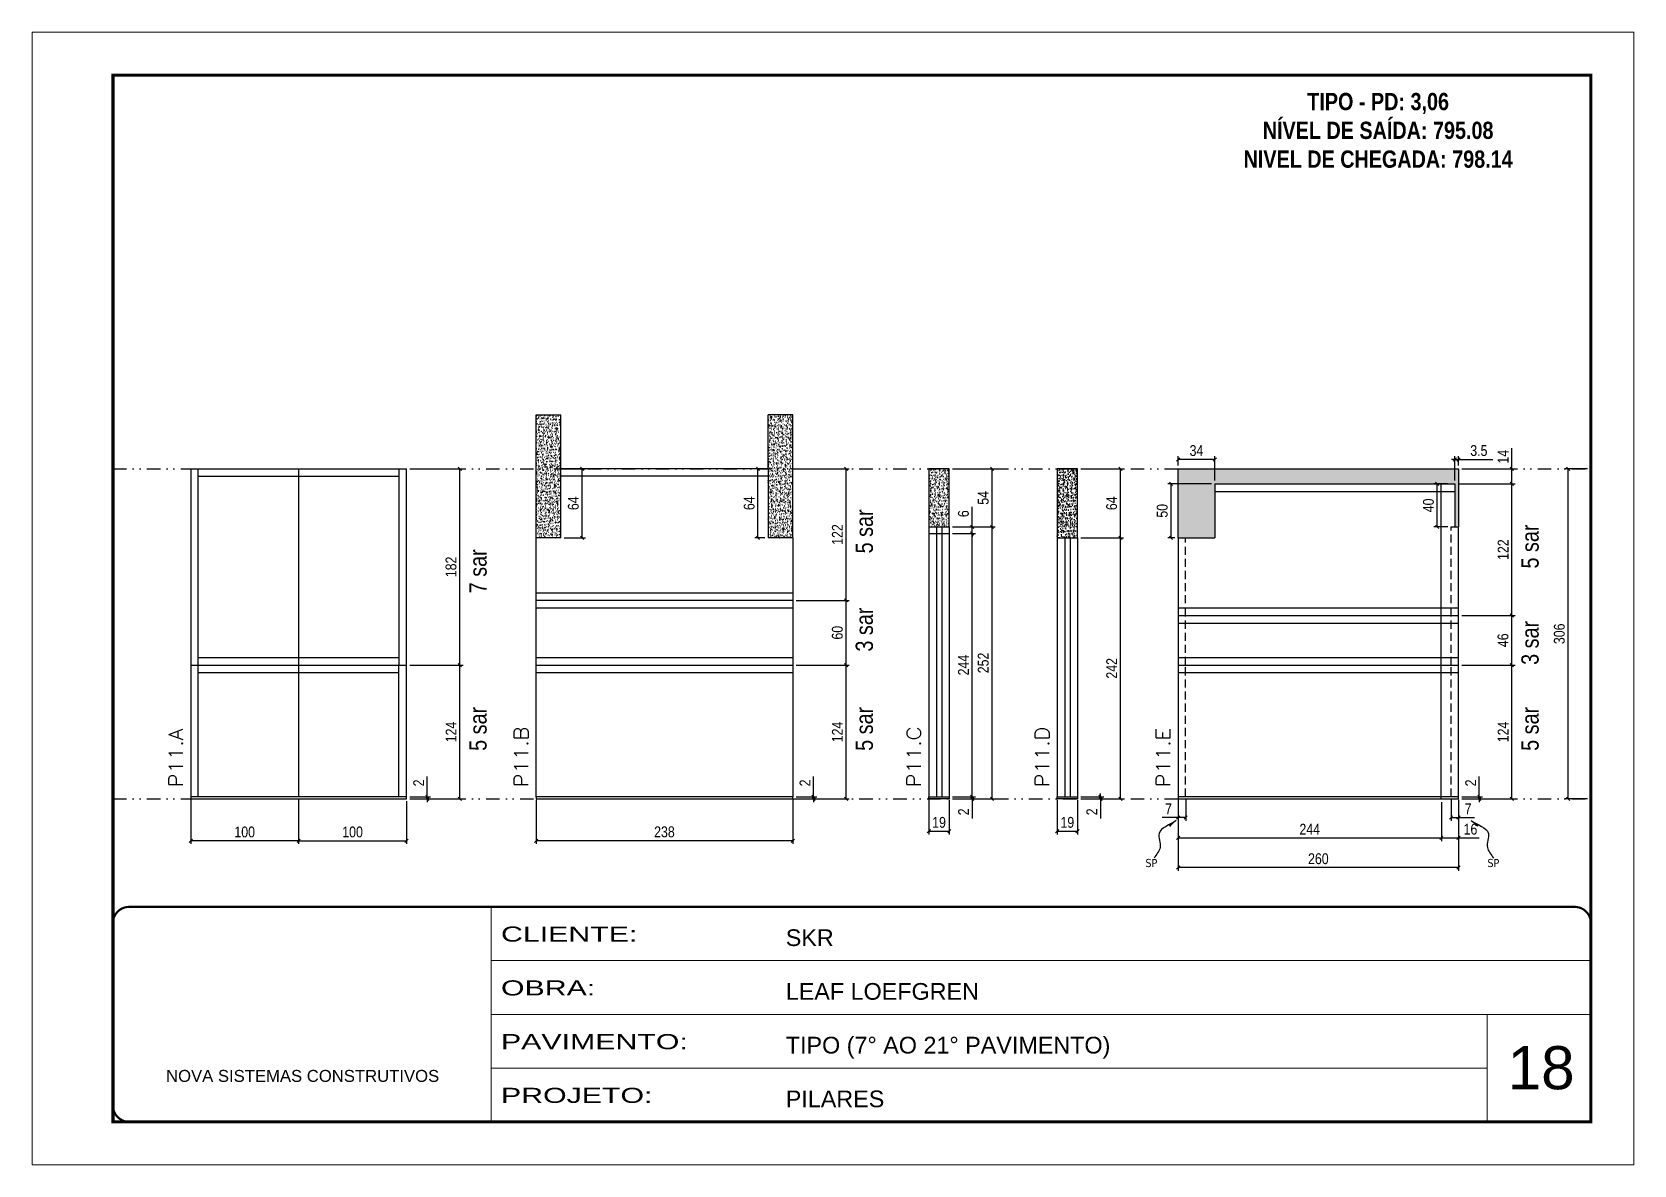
# Model space of a CAD drawing. Extents: x 14400 to 27878, y -21631 to 6985.
# Drawn here: x 16012 to 17497, y 1340 to 2390 of the extents above; entities that cross this region are included whole.
import ezdxf

# ---------------------------------------------------------------- set-up
doc = ezdxf.new("R2010")
doc.units = 0
for name, pattern in [('CONTINUO', [0]), ('DASHED', [0.75, 0.5, -0.25]), ('DIVIDE2', [0.625, 0.25, -0.125, 0, -0.125, 0, -0.125]), ('HIDDEN', [0.375, 0.25, -0.125])]:
    doc.linetypes.add(name, pattern=pattern)
for name, color, linetype, lineweight in [('CARIMBO', 255, 'Continuous', 9), ('Folhas', 255, 'Continuous', 9), ('SARRAFO DE PRESSAO', 251, 'DASHED', 9), ('Texto Seção', 7, 'Continuous', 15)]:
    doc.layers.add(name, color=color, linetype=linetype, lineweight=lineweight)
for name, color, linetype in [('COTA', 241, 'Continuous'), ('NOMENCLATURA', 7, 'Continuous'), ('Nível', 160, 'Continuous'), ('Painéis', 200, 'Continuous'), ('SARR_2.2x7', 40, 'Continuous'), ('Sarrafo de Pressão', 42, 'HIDDEN'), ('texto', 7, 'Continuous')]:
    doc.layers.add(name, color=color, linetype=linetype)
doc.styles.add('ARIAL', font='arial.ttf')
doc.styles.add('ARIAL_NARROW', font='ARIALN.TTF', dxfattribs={"height": 0.2})
doc.styles.add('COTA TECNICA', font='techl___.ttf', dxfattribs={"height": 10})
doc.styles.add('COTA TECNICA-50', font='techl___.ttf', dxfattribs={"height": 10})
doc.styles.add('REGUA-120', font='ROMANS.shx', dxfattribs={"height": 15})
doc.styles.add('ROMANC', font='techb___.ttf', dxfattribs={"height": 2.5})
doc.styles.get("Standard").update_dxf_attribs({"font": 'arial.ttf'})
doc.styles.add('Tecnologia', font='')
doc.styles.get('Tecnologia').set_extended_font_data('Forgotten Futurist')
doc.dimstyles.new('COTA PAINEL-50', dxfattribs={"dimtxt": 10, "dimasz": 3, "dimexe": 3, "dimexo": 3, "dimgap": 3, "dimtad": 1, "dimdec": 1, "dimzin": 12, "dimdsep": 46, "dimtxsty": 'COTA TECNICA-50', "dimblk1": 'OBLIQUE', "dimblk2": 'OBLIQUE', "dimsah": 1, "dimcen": 0.9, "dimclrd": 4, "dimclre": 4, "dimclrt": 240, "dimadec": 1, "dimazin": 3, "dimtfac": 1, "dimtdec": 1, "dimtmove": 0, "dimatfit": 3, "dimfxl": 1, "dimtolj": 1, "dimtzin": 12, "dimarcsym": 0})
doc.dimstyles.new('PAINEL', dxfattribs={"dimtxt": 10, "dimasz": 3, "dimexe": 3, "dimexo": 3, "dimgap": 3, "dimtad": 1, "dimdec": 1, "dimzin": 12, "dimdsep": 46, "dimtxsty": 'COTA TECNICA', "dimblk1": 'OBLIQUE', "dimblk2": 'OBLIQUE', "dimsah": 1, "dimcen": 0.9, "dimclrd": 4, "dimclre": 4, "dimclrt": 240, "dimadec": 1, "dimazin": 3, "dimtfac": 1, "dimtdec": 1, "dimtmove": 0, "dimatfit": 3, "dimfxl": 1, "dimtolj": 1, "dimtzin": 12, "dimarcsym": 0})
doc.dimstyles.get("Standard").update_dxf_attribs({"dimtxt": 0.18, "dimasz": 0.18, "dimexe": 0.18, "dimexo": 0.0625, "dimgap": 0.09, "dimtad": 0, "dimtih": 1, "dimtoh": 1, "dimdec": 4, "dimzin": 0, "dimdsep": 46, "dimtxsty": 'Standard', "dimcen": 0.09, "dimadec": 0, "dimazin": 0, "dimtfac": 1, "dimtdec": 4, "dimtofl": 0, "dimtmove": 0, "dimatfit": 3, "dimfxl": 1, "dimtolj": 1, "dimtzin": 0, "dimarcsym": 0})
pattern_1 = [(50, (-1555.879, -1148.575), (5.4655401, -0.4781726), [0.5715, -6.2865]), (355, (-1555.879, -1148.575), (-1.0573026, 5.7317054), [0.4572, -5.0292175]), (100.451445, (-1555.4234, -1148.615), (4.4082374, 5.2535326), [0.4857003, -5.3427073]), (46.1842, (-1555.879, -1147.051), (8.1323712, -1.2612698), [0.85725, -9.42975]), (96.63556, (-1555.201, -1147.156), (7.122124, 7.4227837), [0.7285507, -8.0140682]), (351.18415, (-1555.879, -1147.051), (7.122124, 7.4227837), [0.685799, -7.543792]), (21, (-1555.117, -1147.432), (4.5484317, -3.067956), [0.5715, -6.2865]), (326, (-1555.117, -1147.432), (1.8540609, 5.525639), [0.4572, -5.0292]), (71.451445, (-1554.738, -1147.688), (6.4024926, 2.457683), [0.4857003, -5.3426981]), (37.5, (-1555.8788, -1148.5751), (0.0926581, 2.53665117), [0, -4.96824, 0, -5.1054, 0, -5.04825]), (7.5, (-1555.8788, -1148.575), (2.00458988, 3.00541724), [0, -2.91084, 0, -4.85394, 0, -1.92405]), (327.5, (-1557.578, -1148.5751), (4.06771786, -0.17186232), [0, -1.905, 0, -5.9436, 0, -7.8867]), (317.5, (-1558.34, -1148.575), (4.44387544, 0.7627947), [0, -2.4765, 0, -3.94716, 0, -5.6007])]

msp = doc.modelspace()

# ---------------------------------------------------------------- texts
at = {"layer": 'CARIMBO', "style": 'ARIAL'}
msp.add_text('18', height=40, dxfattribs=at).set_placement((17379.828, 1410.571))
at = {"layer": 'NOMENCLATURA', "style": 'ARIAL_NARROW'}
for s, p in [('5 sar', (16791.462, 1907.229)), ('5 sar', (17408.62, 1893.229)), ('7 sar', (16433.366, 1870.272)), ('3 sar', (16791.462, 1816.229)), ('3 sar', (17408.62, 1803.919)), ('5 sar', (16433.366, 1724.229)), ('5 sar', (16791.462, 1724.229)), ('5 sar', (17408.62, 1724.229))]:
    msp.add_text(s, height=16, rotation=90, dxfattribs=at).set_placement(p)
at = {"layer": 'NOMENCLATURA', "color": 2, "insert": (17259.806, 2334.012), "char_height": 16, "attachment_point": 2, "style": 'ROMANC'}
msp.add_mtext_dynamic_manual_height_columns('TIPO - PD: 3,06\\PNÍVEL DE SAÍDA: 795.08\\PNIVEL DE CHEGADA: 798.14', width=432.35115, gutter_width=1, heights=[0], dxfattribs=at)
at = {"layer": 'texto', "color": 0, "char_height": 7.5, "attachment_point": 5}
for insert in [(17049.6, 1620.219), (17366.624, 1620.219)]:
    msp.add_mtext('{\\fTahoma|b0|i0|c0|p34;\\C4;SP}', dxfattribs=dict(at, insert=insert))
at = {"layer": 'Texto Seção', "style": 'REGUA-120', "width": 1.1}
for s, p in [('P11.A', (16151.874, 1690.473)), ('P11.B', (16471.97, 1690.473)), ('P11.C', (16836.027, 1690.473)), ('P11.D', (16954.997, 1690.473)), ('P11.E', (17067.127, 1690.473))]:
    msp.add_text(s, height=13, rotation=90, dxfattribs=at).set_placement(p)

# ---------------------------------------------------------------- blocks, each defined once
blk = doc.blocks.new('9999999999')
at = {"color": 30, "linetype": 'CONTINUO'}
for p, q in [((98564.6, 34230.2), (98564.6, 34429.4)), ((98564.6, 34379.6), (99584, 34379.6)), ((98564.6, 34329.8), (99488, 34329.8)), ((99584, 34329.8), (99488, 34329.8)), ((99488, 34329.8), (99488, 34230.2)), ((98564.6, 34280), (99488, 34280))]:
    blk.add_line(p, q, dxfattribs=at)
at = {"color": 30, "linetype": 'CONTINUO', "const_width": 2}
blk.add_lwpolyline([(99584, 34230.2), (99584, 34414.4, 0.414214), (99569, 34429.4), (98229, 34429.4, 0.414214), (98214, 34414.4), (98214, 34245.2, 0.414214), (98229, 34230.2), (99584, 34230.2)], format="xyb", dxfattribs=at)
at = {"layer": 'Folhas'}
blk.add_lwpolyline([(98139, 34190.2), (99624, 34190.2), (99624, 35240.2), (98139, 35240.2)], close=True, dxfattribs=at)
at = {"layer": 'Folhas', "color": 30, "const_width": 3}
blk.add_lwpolyline([(98214, 34230.2), (99584, 34230.2), (99584, 35200.2), (98214, 35200.2)], close=True, dxfattribs=at)
at = {"color": 7, "linetype": 'Continuous', "ltscale": 5, "style": 'ARIAL'}
for s, height, p in [('SKR', 15.48, (98837.7, 34393.1)), ('LEAF LOEFGREN', 15.483, (98837.7, 34343.3)), ('TIPO (7° AO 21° PAVIMENTO)', 15.483, (98837.7, 34293.5)), ('NOVA SISTEMAS CONSTRUTIVOS', 11.059, (98263.2, 34267.2)), ('PILARES', 15.48, (98837.7, 34243.7))]:
    blk.add_text(s, height=height, dxfattribs=at).set_placement(p)
at = {"layer": 'Folhas', "color": 7, "style": 'Tecnologia', "width": 1.5}
for s, p in [('CLIENTE:', (98573.7, 34397.2)), ('OBRA:', (98573.7, 34347.3)), ('PAVIMENTO:', (98573.7, 34297.5)), ('PROJETO:', (98573.7, 34247.7))]:
    blk.add_text(s, height=14, dxfattribs=at).set_placement(p)
blk = doc.blocks.new('_Oblique')
at = {"color": 0, "linetype": 'ByBlock', "lineweight": -2}
blk.add_line((-0.5, -0.5), (0.5, 0.5), dxfattribs=at)
blk = doc.blocks.new('*D1113')
at = {"layer": 'COTA', "color": 4, "lineweight": -2, "transparency": 16777216}
for p, q in [((16159.1, 1678.7), (16159.1, 1637.9)), ((16259.1, 1678.7), (16259.1, 1637.9)), ((16259.1, 1640.9), (16159.1, 1640.9))]:
    blk.add_line(p, q, dxfattribs=at)
at = {"layer": 'Defpoints', "color": 0, "transparency": 16777216}
for p in [(16159.1, 1681.7), (16259.1, 1681.7), (16159.1, 1640.9)]:
    blk.add_point(p, dxfattribs=at)
at = {"layer": 'COTA', "color": 4, "lineweight": -2, "transparency": 16777216, "xscale": 3, "yscale": 3, "zscale": 3, "rotation": 180}
blk.add_blockref('_Oblique', (16159.1, 1640.9), dxfattribs=at)
at = {"layer": 'COTA', "color": 4, "lineweight": -2, "transparency": 16777216, "xscale": 3, "yscale": 3, "zscale": 3}
blk.add_blockref('_Oblique', (16259.1, 1640.9), dxfattribs=at)
at = {"layer": 'COTA', "color": 240, "transparency": 16777216, "insert": (16209.1, 1649), "char_height": 10, "attachment_point": 5, "style": 'COTA TECNICA'}
blk.add_mtext('\\A1;100', dxfattribs=at)
blk = doc.blocks.new('*D1114')
at = {"layer": 'COTA', "color": 4, "lineweight": -2, "transparency": 16777216}
for p, q in [((16378.4, 1681.7), (16378.4, 1700.5)), ((16362.1, 1681.7), (16381.4, 1681.7)), ((16362.1, 1679.7), (16381.4, 1679.7)), ((16378.4, 1679.7), (16378.4, 1681.7)), ((16378.4, 1679.7), (16378.4, 1676.7))]:
    blk.add_line(p, q, dxfattribs=at)
at = {"layer": 'Defpoints', "color": 0, "transparency": 16777216}
for p in [(16359.1, 1681.7), (16359.1, 1679.7), (16378.4, 1679.7)]:
    blk.add_point(p, dxfattribs=at)
at = {"layer": 'COTA', "color": 4, "lineweight": -2, "transparency": 16777216, "xscale": 3, "yscale": 3, "zscale": 3}
for p, rotation in [((16378.4, 1681.7), 270), ((16378.4, 1679.7), 90)]:
    blk.add_blockref('_Oblique', p, dxfattribs=dict(at, rotation=rotation))
at = {"layer": 'COTA', "color": 240, "transparency": 16777216, "insert": (16370.4, 1694.5), "char_height": 10, "attachment_point": 5, "rotation": 90, "style": 'COTA TECNICA-50'}
blk.add_mtext('\\A1;2', dxfattribs=at)
blk = doc.blocks.new('*D1115')
at = {"layer": 'COTA', "color": 4, "linetype": 'ByBlock', "lineweight": -2, "transparency": 16777216}
for p, q in [((16362.1, 1803.7), (16411.5, 1803.7)), ((16408.5, 1679.7), (16408.5, 1803.7)), ((16362.1, 1679.7), (16411.5, 1679.7))]:
    blk.add_line(p, q, dxfattribs=at)
at = {"layer": 'Defpoints', "color": 0, "linetype": 'ByBlock', "transparency": 16777216}
for p in [(16359.1, 1803.7), (16408.5, 1803.7), (16359.1, 1679.7)]:
    blk.add_point(p, dxfattribs=at)
at = {"layer": 'COTA', "color": 4, "linetype": 'ByBlock', "lineweight": -2, "transparency": 16777216, "xscale": 3, "yscale": 3, "zscale": 3}
for p, rotation in [((16408.5, 1803.7), 90), ((16408.5, 1679.7), 270)]:
    blk.add_blockref('_Oblique', p, dxfattribs=dict(at, rotation=rotation))
at = {"layer": 'COTA', "color": 240, "linetype": 'ByBlock', "transparency": 16777216, "insert": (16400.4, 1741.7), "char_height": 10, "attachment_point": 5, "rotation": 90, "style": 'COTA TECNICA'}
blk.add_mtext('\\A1;124', dxfattribs=at)
blk = doc.blocks.new('*D1116')
at = {"layer": 'COTA', "color": 4, "lineweight": -2, "transparency": 16777216}
for p, q in [((16479.2, 1678.7), (16479.2, 1637.9)), ((16717.2, 1678.7), (16717.2, 1637.9)), ((16717.2, 1640.9), (16479.2, 1640.9))]:
    blk.add_line(p, q, dxfattribs=at)
at = {"layer": 'Defpoints', "color": 0, "transparency": 16777216}
for p in [(16479.2, 1681.7), (16717.2, 1681.7), (16479.2, 1640.9)]:
    blk.add_point(p, dxfattribs=at)
at = {"layer": 'COTA', "color": 4, "lineweight": -2, "transparency": 16777216, "xscale": 3, "yscale": 3, "zscale": 3, "rotation": 180}
blk.add_blockref('_Oblique', (16479.2, 1640.9), dxfattribs=at)
at = {"layer": 'COTA', "color": 4, "lineweight": -2, "transparency": 16777216, "xscale": 3, "yscale": 3, "zscale": 3}
blk.add_blockref('_Oblique', (16717.2, 1640.9), dxfattribs=at)
at = {"layer": 'COTA', "color": 240, "transparency": 16777216, "insert": (16598.2, 1649.1), "char_height": 10, "attachment_point": 5, "style": 'COTA TECNICA'}
blk.add_mtext('\\A1;238', dxfattribs=at)
blk = doc.blocks.new('*D1117')
at = {"layer": 'COTA', "color": 4, "lineweight": -2, "transparency": 16777216}
for p, q in [((16736.5, 1681.7), (16736.5, 1700.5)), ((16720.2, 1681.7), (16739.5, 1681.7)), ((16720.2, 1679.7), (16739.5, 1679.7)), ((16736.5, 1679.7), (16736.5, 1681.7)), ((16736.5, 1679.7), (16736.5, 1676.7))]:
    blk.add_line(p, q, dxfattribs=at)
at = {"layer": 'Defpoints', "color": 0, "transparency": 16777216}
for p in [(16717.2, 1681.7), (16717.2, 1679.7), (16736.5, 1679.7)]:
    blk.add_point(p, dxfattribs=at)
at = {"layer": 'COTA', "color": 4, "lineweight": -2, "transparency": 16777216, "xscale": 3, "yscale": 3, "zscale": 3}
for p, rotation in [((16736.5, 1681.7), 270), ((16736.5, 1679.7), 90)]:
    blk.add_blockref('_Oblique', p, dxfattribs=dict(at, rotation=rotation))
at = {"layer": 'COTA', "color": 240, "transparency": 16777216, "insert": (16728.5, 1694.5), "char_height": 10, "attachment_point": 5, "rotation": 90, "style": 'COTA TECNICA-50'}
blk.add_mtext('\\A1;2', dxfattribs=at)
blk = doc.blocks.new('*D1118')
at = {"layer": 'COTA', "color": 4, "linetype": 'ByBlock', "lineweight": -2, "transparency": 16777216}
for p, q in [((16720.2, 1803.7), (16769.6, 1803.7)), ((16766.6, 1679.7), (16766.6, 1803.7)), ((16720.2, 1679.7), (16769.6, 1679.7))]:
    blk.add_line(p, q, dxfattribs=at)
at = {"layer": 'Defpoints', "color": 0, "linetype": 'ByBlock', "transparency": 16777216}
for p in [(16717.2, 1803.7), (16766.6, 1803.7), (16717.2, 1679.7)]:
    blk.add_point(p, dxfattribs=at)
at = {"layer": 'COTA', "color": 4, "linetype": 'ByBlock', "lineweight": -2, "transparency": 16777216, "xscale": 3, "yscale": 3, "zscale": 3}
for p, rotation in [((16766.6, 1803.7), 90), ((16766.6, 1679.7), 270)]:
    blk.add_blockref('_Oblique', p, dxfattribs=dict(at, rotation=rotation))
at = {"layer": 'COTA', "color": 240, "linetype": 'ByBlock', "transparency": 16777216, "insert": (16758.5, 1741.7), "char_height": 10, "attachment_point": 5, "rotation": 90, "style": 'COTA TECNICA'}
blk.add_mtext('\\A1;124', dxfattribs=at)
blk = doc.blocks.new('*D1119')
at = {"layer": 'COTA', "color": 4, "lineweight": -2, "transparency": 16777216}
for p, q in [((16259.1, 1678.7), (16259.1, 1637.9)), ((16359.1, 1677.7), (16359.1, 1637.9)), ((16259.1, 1640.9), (16359.1, 1640.9))]:
    blk.add_line(p, q, dxfattribs=at)
at = {"layer": 'Defpoints', "color": 0, "transparency": 16777216}
for p in [(16259.1, 1681.7), (16359.1, 1680.7), (16359.1, 1640.9)]:
    blk.add_point(p, dxfattribs=at)
at = {"layer": 'COTA', "color": 4, "lineweight": -2, "transparency": 16777216, "xscale": 3, "yscale": 3, "zscale": 3, "rotation": 180}
blk.add_blockref('_Oblique', (16259.1, 1640.9), dxfattribs=at)
at = {"layer": 'COTA', "color": 4, "lineweight": -2, "transparency": 16777216, "xscale": 3, "yscale": 3, "zscale": 3}
blk.add_blockref('_Oblique', (16359.1, 1640.9), dxfattribs=at)
at = {"layer": 'COTA', "color": 240, "transparency": 16777216, "insert": (16309.1, 1649), "char_height": 10, "attachment_point": 5, "style": 'COTA TECNICA'}
blk.add_mtext('\\A1;100', dxfattribs=at)
blk = doc.blocks.new('*D1120')
at = {"layer": 'COTA', "color": 4, "lineweight": -2, "transparency": 16777216}
for p, q in [((16505.2, 1985.7), (16524.9, 1985.7)), ((16521.9, 1921.7), (16521.9, 1985.7)), ((16505.2, 1921.7), (16524.9, 1921.7))]:
    blk.add_line(p, q, dxfattribs=at)
at = {"layer": 'Defpoints', "color": 0, "transparency": 16777216}
for p in [(16502.2, 1985.7), (16521.9, 1985.7), (16502.2, 1921.7)]:
    blk.add_point(p, dxfattribs=at)
at = {"layer": 'COTA', "color": 4, "lineweight": -2, "transparency": 16777216, "xscale": 3, "yscale": 3, "zscale": 3}
for p, rotation in [((16521.9, 1985.7), 90), ((16521.9, 1921.7), 270)]:
    blk.add_blockref('_Oblique', p, dxfattribs=dict(at, rotation=rotation))
at = {"layer": 'COTA', "color": 240, "transparency": 16777216, "insert": (16513.8, 1953.7), "char_height": 10, "attachment_point": 5, "rotation": 90, "style": 'COTA TECNICA'}
blk.add_mtext('\\A1;64', dxfattribs=at)
blk = doc.blocks.new('*D1147')
at = {"layer": 'COTA', "color": 4, "lineweight": -2, "transparency": 16777216}
for p, q in [((16691.2, 1985.7), (16681.9, 1985.7)), ((16684.9, 1921.7), (16684.9, 1985.7)), ((16691.2, 1921.7), (16681.9, 1921.7))]:
    blk.add_line(p, q, dxfattribs=at)
at = {"layer": 'Defpoints', "color": 0, "transparency": 16777216}
for p in [(16684.9, 1985.7), (16694.2, 1985.7), (16694.2, 1921.7)]:
    blk.add_point(p, dxfattribs=at)
at = {"layer": 'COTA', "color": 4, "lineweight": -2, "transparency": 16777216, "xscale": 3, "yscale": 3, "zscale": 3}
for p, rotation in [((16684.9, 1985.7), 90), ((16684.9, 1921.7), 270)]:
    blk.add_blockref('_Oblique', p, dxfattribs=dict(at, rotation=rotation))
at = {"layer": 'COTA', "color": 240, "transparency": 16777216, "insert": (16676.8, 1953.7), "char_height": 10, "attachment_point": 5, "rotation": 90, "style": 'COTA TECNICA'}
blk.add_mtext('\\A1;64', dxfattribs=at)
blk = doc.blocks.new('*D1131')
at = {"layer": 'COTA', "color": 4, "lineweight": -2, "transparency": 16777216}
for p, q in [((17074.4, 1678.7), (17074.4, 1613.1)), ((17334.4, 1678.7), (17334.4, 1613.1)), ((17334.4, 1616.1), (17074.4, 1616.1))]:
    blk.add_line(p, q, dxfattribs=at)
at = {"layer": 'Defpoints', "color": 0, "transparency": 16777216}
for p in [(17074.4, 1681.7), (17334.4, 1681.7), (17074.4, 1616.1)]:
    blk.add_point(p, dxfattribs=at)
at = {"layer": 'COTA', "color": 4, "lineweight": -2, "transparency": 16777216, "xscale": 3, "yscale": 3, "zscale": 3, "rotation": 180}
blk.add_blockref('_Oblique', (17074.4, 1616.1), dxfattribs=at)
at = {"layer": 'COTA', "color": 4, "lineweight": -2, "transparency": 16777216, "xscale": 3, "yscale": 3, "zscale": 3}
blk.add_blockref('_Oblique', (17334.4, 1616.1), dxfattribs=at)
at = {"layer": 'COTA', "color": 240, "transparency": 16777216, "insert": (17204.4, 1624.2), "char_height": 10, "attachment_point": 5, "style": 'COTA TECNICA'}
blk.add_mtext('\\A1;260', dxfattribs=at)
blk = doc.blocks.new('*D1132')
at = {"layer": 'COTA', "color": 4, "lineweight": -2, "transparency": 16777216}
for p, q in [((17327.4, 1678.7), (17327.4, 1659.5)), ((17334.4, 1676.7), (17334.4, 1659.5)), ((17327.4, 1662.5), (17334.4, 1662.5)), ((17334.4, 1662.5), (17349.1, 1662.5))]:
    blk.add_line(p, q, dxfattribs=at)
at = {"layer": 'Defpoints', "color": 0, "transparency": 16777216}
for p in [(17327.4, 1681.7), (17334.4, 1679.7), (17334.4, 1662.5)]:
    blk.add_point(p, dxfattribs=at)
at = {"layer": 'COTA', "color": 4, "lineweight": -2, "transparency": 16777216, "xscale": 3, "yscale": 3, "zscale": 3, "rotation": 180}
blk.add_blockref('_Oblique', (17327.4, 1662.5), dxfattribs=at)
at = {"layer": 'COTA', "color": 4, "lineweight": -2, "transparency": 16777216, "xscale": 3, "yscale": 3, "zscale": 3}
blk.add_blockref('_Oblique', (17334.4, 1662.5), dxfattribs=at)
at = {"layer": 'COTA', "color": 240, "transparency": 16777216, "insert": (17343.2, 1670.5), "char_height": 10, "attachment_point": 5, "style": 'COTA TECNICA-50'}
blk.add_mtext('\\A1;7', dxfattribs=at)
blk = doc.blocks.new('*D1133')
at = {"layer": 'COTA', "color": 4, "lineweight": -2, "transparency": 16777216}
for p, q in [((17081.4, 1678.7), (17081.4, 1659.5)), ((17074.4, 1676.7), (17074.4, 1659.5)), ((17074.4, 1662.5), (17059.6, 1662.5)), ((17081.4, 1662.5), (17074.4, 1662.5))]:
    blk.add_line(p, q, dxfattribs=at)
at = {"layer": 'Defpoints', "color": 0, "transparency": 16777216}
for p in [(17074.4, 1679.7), (17081.4, 1681.7), (17074.4, 1662.5)]:
    blk.add_point(p, dxfattribs=at)
at = {"layer": 'COTA', "color": 4, "lineweight": -2, "transparency": 16777216, "xscale": 3, "yscale": 3, "zscale": 3, "rotation": 180}
blk.add_blockref('_Oblique', (17074.4, 1662.5), dxfattribs=at)
at = {"layer": 'COTA', "color": 4, "lineweight": -2, "transparency": 16777216, "xscale": 3, "yscale": 3, "zscale": 3}
blk.add_blockref('_Oblique', (17081.4, 1662.5), dxfattribs=at)
at = {"layer": 'COTA', "color": 240, "transparency": 16777216, "insert": (17065.5, 1670.5), "char_height": 10, "attachment_point": 5, "style": 'COTA TECNICA-50'}
blk.add_mtext('\\A1;7', dxfattribs=at)
blk = doc.blocks.new('*D1134')
at = {"layer": 'COTA', "color": 4, "lineweight": -2, "transparency": 16777216}
for p, q in [((17353.6, 1681.7), (17353.6, 1700.5)), ((17337.4, 1681.7), (17356.6, 1681.7)), ((17337.4, 1679.7), (17356.6, 1679.7)), ((17353.6, 1679.7), (17353.6, 1681.7)), ((17353.6, 1679.7), (17353.6, 1676.7))]:
    blk.add_line(p, q, dxfattribs=at)
at = {"layer": 'Defpoints', "color": 0, "transparency": 16777216}
for p in [(17334.4, 1681.7), (17334.4, 1679.7), (17353.6, 1679.7)]:
    blk.add_point(p, dxfattribs=at)
at = {"layer": 'COTA', "color": 4, "lineweight": -2, "transparency": 16777216, "xscale": 3, "yscale": 3, "zscale": 3}
for p, rotation in [((17353.6, 1681.7), 270), ((17353.6, 1679.7), 90)]:
    blk.add_blockref('_Oblique', p, dxfattribs=dict(at, rotation=rotation))
at = {"layer": 'COTA', "color": 240, "transparency": 16777216, "insert": (17345.6, 1694.5), "char_height": 10, "attachment_point": 5, "rotation": 90, "style": 'COTA TECNICA-50'}
blk.add_mtext('\\A1;2', dxfattribs=at)
blk = doc.blocks.new('*D1135')
at = {"layer": 'COTA', "color": 4, "linetype": 'ByBlock', "lineweight": -2, "transparency": 16777216}
for p, q in [((17337.4, 1803.7), (17386.7, 1803.7)), ((17383.7, 1679.7), (17383.7, 1803.7)), ((17337.4, 1679.7), (17386.7, 1679.7))]:
    blk.add_line(p, q, dxfattribs=at)
at = {"layer": 'Defpoints', "color": 0, "linetype": 'ByBlock', "transparency": 16777216}
for p in [(17334.4, 1803.7), (17383.7, 1803.7), (17334.4, 1679.7)]:
    blk.add_point(p, dxfattribs=at)
at = {"layer": 'COTA', "color": 4, "linetype": 'ByBlock', "lineweight": -2, "transparency": 16777216, "xscale": 3, "yscale": 3, "zscale": 3}
for p, rotation in [((17383.7, 1803.7), 90), ((17383.7, 1679.7), 270)]:
    blk.add_blockref('_Oblique', p, dxfattribs=dict(at, rotation=rotation))
at = {"layer": 'COTA', "color": 240, "linetype": 'ByBlock', "transparency": 16777216, "insert": (17375.7, 1741.7), "char_height": 10, "attachment_point": 5, "rotation": 90, "style": 'COTA TECNICA'}
blk.add_mtext('\\A1;124', dxfattribs=at)
blk = doc.blocks.new('*D1136')
at = {"layer": 'COTA', "color": 4, "lineweight": -2, "transparency": 16777216}
for p, q in [((17074.4, 1676.7), (17074.4, 1640.5)), ((17318.4, 1676.7), (17318.4, 1640.5)), ((17074.4, 1643.5), (17318.4, 1643.5))]:
    blk.add_line(p, q, dxfattribs=at)
at = {"layer": 'Defpoints', "color": 0, "transparency": 16777216}
for p in [(17074.4, 1679.7), (17318.4, 1679.7), (17318.4, 1643.5)]:
    blk.add_point(p, dxfattribs=at)
at = {"layer": 'COTA', "color": 4, "lineweight": -2, "transparency": 16777216, "xscale": 3, "yscale": 3, "zscale": 3, "rotation": 180}
blk.add_blockref('_Oblique', (17074.4, 1643.5), dxfattribs=at)
at = {"layer": 'COTA', "color": 4, "lineweight": -2, "transparency": 16777216, "xscale": 3, "yscale": 3, "zscale": 3}
blk.add_blockref('_Oblique', (17318.4, 1643.5), dxfattribs=at)
at = {"layer": 'COTA', "color": 240, "transparency": 16777216, "insert": (17196.4, 1651.6), "char_height": 10, "attachment_point": 5, "style": 'COTA TECNICA'}
blk.add_mtext('\\A1;244', dxfattribs=at)
blk = doc.blocks.new('*D1148')
at = {"layer": 'COTA', "color": 4, "lineweight": -2, "transparency": 16777216}
for p, q in [((16720.2, 1863.7), (16769.6, 1863.7)), ((16766.6, 1803.7), (16766.6, 1863.7)), ((16720.2, 1803.7), (16769.6, 1803.7))]:
    blk.add_line(p, q, dxfattribs=at)
at = {"layer": 'Defpoints', "color": 0, "transparency": 16777216}
for p in [(16717.2, 1863.7), (16766.6, 1863.7), (16717.2, 1803.7)]:
    blk.add_point(p, dxfattribs=at)
at = {"layer": 'COTA', "color": 4, "lineweight": -2, "transparency": 16777216, "xscale": 3, "yscale": 3, "zscale": 3}
for p, rotation in [((16766.6, 1863.7), 90), ((16766.6, 1803.7), 270)]:
    blk.add_blockref('_Oblique', p, dxfattribs=dict(at, rotation=rotation))
at = {"layer": 'COTA', "color": 240, "transparency": 16777216, "insert": (16758.5, 1833.7), "char_height": 10, "attachment_point": 5, "rotation": 90, "style": 'COTA TECNICA'}
blk.add_mtext('\\A1;60', dxfattribs=at)
blk = doc.blocks.new('*D1149')
at = {"layer": 'COTA', "color": 4, "lineweight": -2, "transparency": 16777216}
for p, q in [((16720.2, 1985.7), (16769.6, 1985.7)), ((16766.6, 1863.7), (16766.6, 1985.7)), ((16720.2, 1863.7), (16769.6, 1863.7))]:
    blk.add_line(p, q, dxfattribs=at)
at = {"layer": 'Defpoints', "color": 0, "transparency": 16777216}
for p in [(16717.2, 1985.7), (16766.6, 1985.7), (16717.2, 1863.7)]:
    blk.add_point(p, dxfattribs=at)
at = {"layer": 'COTA', "color": 4, "lineweight": -2, "transparency": 16777216, "xscale": 3, "yscale": 3, "zscale": 3}
for p, rotation in [((16766.6, 1985.7), 90), ((16766.6, 1863.7), 270)]:
    blk.add_blockref('_Oblique', p, dxfattribs=dict(at, rotation=rotation))
at = {"layer": 'COTA', "color": 240, "transparency": 16777216, "insert": (16758.5, 1924.7), "char_height": 10, "attachment_point": 5, "rotation": 90, "style": 'COTA TECNICA'}
blk.add_mtext('\\A1;122', dxfattribs=at)
blk = doc.blocks.new('*D1144')
at = {"layer": 'COTA', "color": 4, "lineweight": -2, "transparency": 16777216}
for p, q in [((16843.3, 1678.7), (16843.3, 1646.8)), ((16862.3, 1678.7), (16862.3, 1646.8)), ((16843.3, 1649.8), (16862.3, 1649.8))]:
    blk.add_line(p, q, dxfattribs=at)
at = {"layer": 'Defpoints', "color": 0, "transparency": 16777216}
for p in [(16843.3, 1681.7), (16862.3, 1681.7), (16862.3, 1649.8)]:
    blk.add_point(p, dxfattribs=at)
at = {"layer": 'COTA', "color": 4, "lineweight": -2, "transparency": 16777216, "xscale": 3, "yscale": 3, "zscale": 3, "rotation": 180}
blk.add_blockref('_Oblique', (16843.3, 1649.8), dxfattribs=at)
at = {"layer": 'COTA', "color": 4, "lineweight": -2, "transparency": 16777216, "xscale": 3, "yscale": 3, "zscale": 3}
blk.add_blockref('_Oblique', (16862.3, 1649.8), dxfattribs=at)
at = {"layer": 'COTA', "color": 240, "transparency": 16777216, "insert": (16852.8, 1657.9), "char_height": 10, "attachment_point": 5, "style": 'COTA TECNICA'}
blk.add_mtext('\\A1;19', dxfattribs=at)
blk = doc.blocks.new('*D1145')
at = {"layer": 'COTA', "color": 4, "lineweight": -2, "transparency": 16777216}
for p, q in [((16865.3, 1681.7), (16886.5, 1681.7)), ((16865.3, 1679.7), (16886.5, 1679.7)), ((16883.5, 1681.7), (16883.5, 1684.7)), ((16883.5, 1681.7), (16883.5, 1679.7)), ((16883.5, 1679.7), (16883.5, 1661.6))]:
    blk.add_line(p, q, dxfattribs=at)
at = {"layer": 'Defpoints', "color": 0, "transparency": 16777216}
for p in [(16862.3, 1681.7), (16862.3, 1679.7), (16883.5, 1681.7)]:
    blk.add_point(p, dxfattribs=at)
at = {"layer": 'COTA', "color": 4, "lineweight": -2, "transparency": 16777216, "xscale": 3, "yscale": 3, "zscale": 3}
for p, rotation in [((16883.5, 1681.7), 270), ((16883.5, 1679.7), 90)]:
    blk.add_blockref('_Oblique', p, dxfattribs=dict(at, rotation=rotation))
at = {"layer": 'COTA', "color": 240, "transparency": 16777216, "insert": (16875.5, 1667.7), "char_height": 10, "attachment_point": 5, "rotation": 90, "style": 'COTA TECNICA-50'}
blk.add_mtext('\\A1;2', dxfattribs=at)
blk = doc.blocks.new('*D1146')
at = {"layer": 'COTA', "color": 4, "lineweight": -2, "transparency": 16777216}
for p, q in [((16865.3, 1931.7), (16904.9, 1931.7)), ((16901.9, 1679.7), (16901.9, 1931.7)), ((16865.3, 1679.7), (16904.9, 1679.7))]:
    blk.add_line(p, q, dxfattribs=at)
at = {"layer": 'Defpoints', "color": 0, "transparency": 16777216}
for p in [(16862.3, 1931.7), (16901.9, 1931.7), (16862.3, 1679.7)]:
    blk.add_point(p, dxfattribs=at)
at = {"layer": 'COTA', "color": 4, "lineweight": -2, "transparency": 16777216, "xscale": 3, "yscale": 3, "zscale": 3}
for p, rotation in [((16901.9, 1931.7), 90), ((16901.9, 1679.7), 270)]:
    blk.add_blockref('_Oblique', p, dxfattribs=dict(at, rotation=rotation))
at = {"layer": 'COTA', "color": 240, "transparency": 16777216, "insert": (16893.8, 1805.7), "char_height": 10, "attachment_point": 5, "rotation": 90, "style": 'COTA TECNICA-50'}
blk.add_mtext('\\A1;252', dxfattribs=at)
blk = doc.blocks.new('*D1150')
at = {"layer": 'COTA', "color": 4, "lineweight": -2, "transparency": 16777216}
for p, q in [((16865.3, 1985.7), (16904.9, 1985.7)), ((16901.9, 1931.7), (16901.9, 1985.7)), ((16865.3, 1931.7), (16904.9, 1931.7))]:
    blk.add_line(p, q, dxfattribs=at)
at = {"layer": 'Defpoints', "color": 0, "transparency": 16777216}
for p in [(16862.3, 1985.7), (16901.9, 1985.7), (16862.3, 1931.7)]:
    blk.add_point(p, dxfattribs=at)
at = {"layer": 'COTA', "color": 4, "lineweight": -2, "transparency": 16777216, "xscale": 3, "yscale": 3, "zscale": 3}
for p, rotation in [((16901.9, 1985.7), 90), ((16901.9, 1931.7), 270)]:
    blk.add_blockref('_Oblique', p, dxfattribs=dict(at, rotation=rotation))
at = {"layer": 'COTA', "color": 240, "transparency": 16777216, "insert": (16893.8, 1958.7), "char_height": 10, "attachment_point": 5, "rotation": 90, "style": 'COTA TECNICA'}
blk.add_mtext('\\A1;54', dxfattribs=at)
blk = doc.blocks.new('*D1153')
at = {"layer": 'COTA', "color": 4, "lineweight": -2, "transparency": 16777216}
for p, q in [((17454, 1985.7), (17433, 1985.7)), ((17436, 1679.7), (17436, 1985.7)), ((17454, 1679.7), (17433, 1679.7))]:
    blk.add_line(p, q, dxfattribs=at)
at = {"layer": 'Defpoints', "color": 0, "transparency": 16777216}
for p in [(17436, 1985.7), (17457, 1985.7), (17457, 1679.7)]:
    blk.add_point(p, dxfattribs=at)
at = {"layer": 'COTA', "color": 4, "lineweight": -2, "transparency": 16777216, "xscale": 3, "yscale": 3, "zscale": 3}
for p, rotation in [((17436, 1985.7), 90), ((17436, 1679.7), 270)]:
    blk.add_blockref('_Oblique', p, dxfattribs=dict(at, rotation=rotation))
at = {"layer": 'COTA', "color": 240, "transparency": 16777216, "insert": (17427.8, 1832.7), "char_height": 10, "attachment_point": 5, "rotation": 90, "style": 'COTA TECNICA'}
blk.add_mtext('\\A1;306', dxfattribs=at)
blk = doc.blocks.new('*D1154')
at = {"layer": 'COTA', "color": 4, "lineweight": -2, "transparency": 16777216}
for p, q in [((17333.9, 1971.7), (17386.7, 1971.7)), ((17383.7, 1849.7), (17383.7, 1971.7)), ((17337.4, 1849.7), (17386.7, 1849.7))]:
    blk.add_line(p, q, dxfattribs=at)
at = {"layer": 'Defpoints', "color": 0, "transparency": 16777216}
for p in [(17330.9, 1971.7), (17383.7, 1971.7), (17334.4, 1849.7)]:
    blk.add_point(p, dxfattribs=at)
at = {"layer": 'COTA', "color": 4, "lineweight": -2, "transparency": 16777216, "xscale": 3, "yscale": 3, "zscale": 3}
for p, rotation in [((17383.7, 1971.7), 90), ((17383.7, 1849.7), 270)]:
    blk.add_blockref('_Oblique', p, dxfattribs=dict(at, rotation=rotation))
at = {"layer": 'COTA', "color": 240, "transparency": 16777216, "insert": (17375.7, 1910.7), "char_height": 10, "attachment_point": 5, "rotation": 90, "style": 'COTA TECNICA'}
blk.add_mtext('\\A1;122', dxfattribs=at)
blk = doc.blocks.new('*D1155')
at = {"layer": 'COTA', "color": 4, "lineweight": -2, "transparency": 16777216}
for p, q in [((17383.7, 1985.7), (17383.7, 2004.8)), ((17337.4, 1985.7), (17386.7, 1985.7)), ((17383.7, 1971.7), (17383.7, 1985.7)), ((17333.9, 1971.7), (17386.7, 1971.7))]:
    blk.add_line(p, q, dxfattribs=at)
at = {"layer": 'Defpoints', "color": 0, "transparency": 16777216}
for p in [(17334.4, 1985.7), (17383.7, 1985.7), (17330.9, 1971.7)]:
    blk.add_point(p, dxfattribs=at)
at = {"layer": 'COTA', "color": 4, "lineweight": -2, "transparency": 16777216, "xscale": 3, "yscale": 3, "zscale": 3}
for p, rotation in [((17383.7, 1985.7), 90), ((17383.7, 1971.7), 270)]:
    blk.add_blockref('_Oblique', p, dxfattribs=dict(at, rotation=rotation))
at = {"layer": 'COTA', "color": 240, "transparency": 16777216, "insert": (17375.7, 1996.8), "char_height": 10, "attachment_point": 5, "rotation": 90, "style": 'COTA TECNICA'}
blk.add_mtext('\\A1;14', dxfattribs=at)
blk = doc.blocks.new('*D1156')
at = {"layer": 'COTA', "color": 4, "lineweight": -2, "transparency": 16777216}
for p, q in [((17105.4, 1971.7), (17064.8, 1971.7)), ((17067.8, 1921.7), (17067.8, 1971.7)), ((17071.4, 1921.7), (17064.8, 1921.7))]:
    blk.add_line(p, q, dxfattribs=at)
at = {"layer": 'Defpoints', "color": 0, "transparency": 16777216}
for p in [(17067.8, 1971.7), (17108.4, 1971.7), (17074.4, 1921.7)]:
    blk.add_point(p, dxfattribs=at)
at = {"layer": 'COTA', "color": 4, "lineweight": -2, "transparency": 16777216, "xscale": 3, "yscale": 3, "zscale": 3}
for p, rotation in [((17067.8, 1971.7), 90), ((17067.8, 1921.7), 270)]:
    blk.add_blockref('_Oblique', p, dxfattribs=dict(at, rotation=rotation))
at = {"layer": 'COTA', "color": 240, "transparency": 16777216, "insert": (17059.7, 1946.7), "char_height": 10, "attachment_point": 5, "rotation": 90, "style": 'COTA TECNICA'}
blk.add_mtext('\\A1;50', dxfattribs=at)
blk = doc.blocks.new('*D1157')
at = {"layer": 'COTA', "color": 4, "lineweight": -2, "transparency": 16777216}
for p, q in [((17074.4, 1988.7), (17074.4, 1997.3)), ((17108.4, 1994.3), (17074.4, 1994.3)), ((17108.4, 1974.7), (17108.4, 1997.3))]:
    blk.add_line(p, q, dxfattribs=at)
at = {"layer": 'Defpoints', "color": 0, "transparency": 16777216}
for p in [(17074.4, 1994.3), (17074.4, 1985.7), (17108.4, 1971.7)]:
    blk.add_point(p, dxfattribs=at)
at = {"layer": 'COTA', "color": 4, "lineweight": -2, "transparency": 16777216, "xscale": 3, "yscale": 3, "zscale": 3, "rotation": 180}
blk.add_blockref('_Oblique', (17074.4, 1994.3), dxfattribs=at)
at = {"layer": 'COTA', "color": 4, "lineweight": -2, "transparency": 16777216, "xscale": 3, "yscale": 3, "zscale": 3}
blk.add_blockref('_Oblique', (17108.4, 1994.3), dxfattribs=at)
at = {"layer": 'COTA', "color": 240, "transparency": 16777216, "insert": (17091.4, 2002.5), "char_height": 10, "attachment_point": 5, "style": 'COTA TECNICA'}
blk.add_mtext('\\A1;34', dxfattribs=at)
blk = doc.blocks.new('*D1550')
at = {"color": 4, "lineweight": -2, "transparency": 16777216}
for p, q in [((17318.4, 1676.7), (17318.4, 1640.5)), ((17334.4, 1676.7), (17334.4, 1640.5)), ((17318.4, 1643.5), (17334.4, 1643.5)), ((17334.4, 1643.5), (17353.4, 1643.5))]:
    blk.add_line(p, q, dxfattribs=at)
at = {"layer": 'Defpoints', "color": 0, "transparency": 16777216}
for p in [(17318.4, 1679.7), (17334.4, 1679.7), (17334.4, 1643.5)]:
    blk.add_point(p, dxfattribs=at)
at = {"color": 4, "lineweight": -2, "transparency": 16777216, "xscale": 3, "yscale": 3, "zscale": 3, "rotation": 180}
blk.add_blockref('_Oblique', (17318.4, 1643.5), dxfattribs=at)
at = {"color": 4, "lineweight": -2, "transparency": 16777216, "xscale": 3, "yscale": 3, "zscale": 3}
blk.add_blockref('_Oblique', (17334.4, 1643.5), dxfattribs=at)
at = {"color": 240, "transparency": 16777216, "insert": (17345.4, 1651.6), "char_height": 10, "attachment_point": 5, "style": 'COTA TECNICA'}
blk.add_mtext('\\A1;16', dxfattribs=at)
blk = doc.blocks.new('*D2873')
at = {"layer": 'COTA', "color": 4, "lineweight": -2, "transparency": 16777216}
for p, q in [((16362.1, 1985.7), (16411.5, 1985.7)), ((16408.5, 1803.7), (16408.5, 1985.7)), ((16362.1, 1803.7), (16411.5, 1803.7))]:
    blk.add_line(p, q, dxfattribs=at)
at = {"layer": 'Defpoints', "color": 0, "transparency": 16777216}
for p in [(16359.1, 1985.7), (16408.5, 1985.7), (16359.1, 1803.7)]:
    blk.add_point(p, dxfattribs=at)
at = {"layer": 'COTA', "color": 4, "lineweight": -2, "transparency": 16777216, "xscale": 3, "yscale": 3, "zscale": 3}
for p, rotation in [((16408.5, 1985.7), 90), ((16408.5, 1803.7), 270)]:
    blk.add_blockref('_Oblique', p, dxfattribs=dict(at, rotation=rotation))
at = {"layer": 'COTA', "color": 240, "transparency": 16777216, "insert": (16400.4, 1894.7), "char_height": 10, "attachment_point": 5, "rotation": 90, "style": 'COTA TECNICA'}
blk.add_mtext('\\A1;182', dxfattribs=at)
blk = doc.blocks.new('*D2874')
at = {"layer": 'COTA', "color": 4, "lineweight": -2, "transparency": 16777216}
for p, q in [((17330.9, 1994.3), (17327.9, 1994.3)), ((17330.9, 1974.7), (17330.9, 1997.3)), ((17330.9, 1994.3), (17334.4, 1994.3)), ((17334.4, 1988.7), (17334.4, 1997.3)), ((17334.4, 1994.3), (17366, 1994.3))]:
    blk.add_line(p, q, dxfattribs=at)
at = {"layer": 'Defpoints', "color": 0, "transparency": 16777216}
for p in [(17334.4, 1994.3), (17334.4, 1985.7), (17330.9, 1971.7)]:
    blk.add_point(p, dxfattribs=at)
at = {"layer": 'COTA', "color": 4, "lineweight": -2, "transparency": 16777216, "xscale": 3, "yscale": 3, "zscale": 3}
blk.add_blockref('_Oblique', (17330.9, 1994.3), dxfattribs=at)
at = {"layer": 'COTA', "color": 4, "lineweight": -2, "transparency": 16777216, "xscale": 3, "yscale": 3, "zscale": 3, "rotation": 180}
blk.add_blockref('_Oblique', (17334.4, 1994.3), dxfattribs=at)
at = {"layer": 'COTA', "color": 240, "transparency": 16777216, "insert": (17353.2, 2002.5), "char_height": 10, "attachment_point": 5, "style": 'COTA TECNICA'}
blk.add_mtext('\\A1;3.5', dxfattribs=at)
blk = doc.blocks.new('*D2875')
at = {"layer": 'COTA', "color": 4, "lineweight": -2, "transparency": 16777216}
for p, q in [((17337.4, 1849.7), (17386.7, 1849.7)), ((17383.7, 1803.7), (17383.7, 1849.7)), ((17337.4, 1803.7), (17386.7, 1803.7))]:
    blk.add_line(p, q, dxfattribs=at)
at = {"layer": 'Defpoints', "color": 0, "transparency": 16777216}
for p in [(17334.4, 1849.7), (17383.7, 1849.7), (17334.4, 1803.7)]:
    blk.add_point(p, dxfattribs=at)
at = {"layer": 'COTA', "color": 4, "lineweight": -2, "transparency": 16777216, "xscale": 3, "yscale": 3, "zscale": 3}
for p, rotation in [((17383.7, 1849.7), 90), ((17383.7, 1803.7), 270)]:
    blk.add_blockref('_Oblique', p, dxfattribs=dict(at, rotation=rotation))
at = {"layer": 'COTA', "color": 240, "transparency": 16777216, "insert": (17375.6, 1826.7), "char_height": 10, "attachment_point": 5, "rotation": 90, "style": 'COTA TECNICA'}
blk.add_mtext('\\A1;46', dxfattribs=at)
blk = doc.blocks.new('*D2876')
at = {"layer": 'COTA', "color": 4, "lineweight": -2, "transparency": 16777216}
for p, q in [((17324.4, 1971.7), (17311.6, 1971.7)), ((17314.6, 1931.7), (17314.6, 1971.7)), ((17324.4, 1931.7), (17311.6, 1931.7))]:
    blk.add_line(p, q, dxfattribs=at)
at = {"layer": 'Defpoints', "color": 0, "transparency": 16777216}
for p in [(17314.6, 1971.7), (17327.4, 1971.7), (17327.4, 1931.7)]:
    blk.add_point(p, dxfattribs=at)
at = {"layer": 'COTA', "color": 4, "lineweight": -2, "transparency": 16777216, "xscale": 3, "yscale": 3, "zscale": 3}
for p, rotation in [((17314.6, 1971.7), 90), ((17314.6, 1931.7), 270)]:
    blk.add_blockref('_Oblique', p, dxfattribs=dict(at, rotation=rotation))
at = {"layer": 'COTA', "color": 240, "transparency": 16777216, "insert": (17306.5, 1951.7), "char_height": 10, "attachment_point": 5, "rotation": 90, "style": 'COTA TECNICA'}
blk.add_mtext('\\A1;40', dxfattribs=at)
blk = doc.blocks.new('*D4616')
at = {"layer": 'COTA', "color": 4, "lineweight": -2, "transparency": 16777216}
for p, q in [((16962.2, 1678.7), (16962.2, 1646.8)), ((16981.2, 1678.7), (16981.2, 1646.8)), ((16962.2, 1649.8), (16981.2, 1649.8))]:
    blk.add_line(p, q, dxfattribs=at)
at = {"layer": 'Defpoints', "color": 0, "transparency": 16777216}
for p in [(16962.2, 1681.7), (16981.2, 1681.7), (16981.2, 1649.8)]:
    blk.add_point(p, dxfattribs=at)
at = {"layer": 'COTA', "color": 4, "lineweight": -2, "transparency": 16777216, "xscale": 3, "yscale": 3, "zscale": 3, "rotation": 180}
blk.add_blockref('_Oblique', (16962.2, 1649.8), dxfattribs=at)
at = {"layer": 'COTA', "color": 4, "lineweight": -2, "transparency": 16777216, "xscale": 3, "yscale": 3, "zscale": 3}
blk.add_blockref('_Oblique', (16981.2, 1649.8), dxfattribs=at)
at = {"layer": 'COTA', "color": 240, "transparency": 16777216, "insert": (16971.7, 1657.9), "char_height": 10, "attachment_point": 5, "style": 'COTA TECNICA'}
blk.add_mtext('\\A1;19', dxfattribs=at)
blk = doc.blocks.new('*D4617')
at = {"layer": 'COTA', "color": 4, "lineweight": -2, "transparency": 16777216}
for p, q in [((16984.2, 1681.7), (17005.4, 1681.7)), ((16984.2, 1679.7), (17005.4, 1679.7)), ((17002.4, 1681.7), (17002.4, 1684.7)), ((17002.4, 1681.7), (17002.4, 1679.7)), ((17002.4, 1679.7), (17002.4, 1661.6))]:
    blk.add_line(p, q, dxfattribs=at)
at = {"layer": 'Defpoints', "color": 0, "transparency": 16777216}
for p in [(16981.2, 1681.7), (16981.2, 1679.7), (17002.4, 1681.7)]:
    blk.add_point(p, dxfattribs=at)
at = {"layer": 'COTA', "color": 4, "lineweight": -2, "transparency": 16777216, "xscale": 3, "yscale": 3, "zscale": 3}
for p, rotation in [((17002.4, 1681.7), 270), ((17002.4, 1679.7), 90)]:
    blk.add_blockref('_Oblique', p, dxfattribs=dict(at, rotation=rotation))
at = {"layer": 'COTA', "color": 240, "transparency": 16777216, "insert": (16994.4, 1667.7), "char_height": 10, "attachment_point": 5, "rotation": 90, "style": 'COTA TECNICA-50'}
blk.add_mtext('\\A1;2', dxfattribs=at)
blk = doc.blocks.new('*D4618')
at = {"layer": 'COTA', "color": 4, "lineweight": -2, "transparency": 16777216}
for p, q in [((16984.2, 1921.7), (17023.9, 1921.7)), ((17020.9, 1679.7), (17020.9, 1921.7)), ((16984.2, 1679.7), (17023.9, 1679.7))]:
    blk.add_line(p, q, dxfattribs=at)
at = {"layer": 'Defpoints', "color": 0, "transparency": 16777216}
for p in [(16981.2, 1921.7), (17020.9, 1921.7), (16981.2, 1679.7)]:
    blk.add_point(p, dxfattribs=at)
at = {"layer": 'COTA', "color": 4, "lineweight": -2, "transparency": 16777216, "xscale": 3, "yscale": 3, "zscale": 3}
for p, rotation in [((17020.9, 1921.7), 90), ((17020.9, 1679.7), 270)]:
    blk.add_blockref('_Oblique', p, dxfattribs=dict(at, rotation=rotation))
at = {"layer": 'COTA', "color": 240, "transparency": 16777216, "insert": (17012.8, 1800.7), "char_height": 10, "attachment_point": 5, "rotation": 90, "style": 'COTA TECNICA-50'}
blk.add_mtext('\\A1;242', dxfattribs=at)
blk = doc.blocks.new('*D4619')
at = {"layer": 'COTA', "color": 4, "lineweight": -2, "transparency": 16777216}
for p, q in [((16984.2, 1985.7), (17023.9, 1985.7)), ((17020.9, 1921.7), (17020.9, 1985.7)), ((16984.2, 1921.7), (17023.9, 1921.7))]:
    blk.add_line(p, q, dxfattribs=at)
at = {"layer": 'Defpoints', "color": 0, "transparency": 16777216}
for p in [(16981.2, 1985.7), (17020.9, 1985.7), (16981.2, 1921.7)]:
    blk.add_point(p, dxfattribs=at)
at = {"layer": 'COTA', "color": 4, "lineweight": -2, "transparency": 16777216, "xscale": 3, "yscale": 3, "zscale": 3}
for p, rotation in [((17020.9, 1985.7), 90), ((17020.9, 1921.7), 270)]:
    blk.add_blockref('_Oblique', p, dxfattribs=dict(at, rotation=rotation))
at = {"layer": 'COTA', "color": 240, "transparency": 16777216, "insert": (17012.8, 1953.7), "char_height": 10, "attachment_point": 5, "rotation": 90, "style": 'COTA TECNICA'}
blk.add_mtext('\\A1;64', dxfattribs=at)
blk = doc.blocks.new('*D4620')
at = {"layer": 'COTA', "color": 4, "lineweight": -2, "transparency": 16777216}
for p, q in [((16865.3, 1925.7), (16886.5, 1925.7)), ((16883.5, 1681.7), (16883.5, 1925.7)), ((16865.3, 1681.7), (16886.5, 1681.7))]:
    blk.add_line(p, q, dxfattribs=at)
at = {"layer": 'Defpoints', "color": 0, "transparency": 16777216}
for p in [(16862.3, 1925.7), (16883.5, 1925.7), (16862.3, 1681.7)]:
    blk.add_point(p, dxfattribs=at)
at = {"layer": 'COTA', "color": 4, "lineweight": -2, "transparency": 16777216, "xscale": 3, "yscale": 3, "zscale": 3}
for p, rotation in [((16883.5, 1925.7), 90), ((16883.5, 1681.7), 270)]:
    blk.add_blockref('_Oblique', p, dxfattribs=dict(at, rotation=rotation))
at = {"layer": 'COTA', "color": 240, "transparency": 16777216, "insert": (16875.4, 1803.7), "char_height": 10, "attachment_point": 5, "rotation": 90, "style": 'COTA TECNICA'}
blk.add_mtext('\\A1;244', dxfattribs=at)
blk = doc.blocks.new('*D4621')
at = {"layer": 'COTA', "color": 4, "lineweight": -2, "transparency": 16777216}
for p, q in [((16883.5, 1931.7), (16883.5, 1950.4)), ((16865.3, 1931.7), (16886.5, 1931.7)), ((16883.5, 1925.7), (16883.5, 1931.7)), ((16865.3, 1925.7), (16886.5, 1925.7)), ((16883.5, 1925.7), (16883.5, 1922.7))]:
    blk.add_line(p, q, dxfattribs=at)
at = {"layer": 'Defpoints', "color": 0, "transparency": 16777216}
for p in [(16862.3, 1931.7), (16883.5, 1931.7), (16862.3, 1925.7)]:
    blk.add_point(p, dxfattribs=at)
at = {"layer": 'COTA', "color": 4, "lineweight": -2, "transparency": 16777216, "xscale": 3, "yscale": 3, "zscale": 3}
for p, rotation in [((16883.5, 1931.7), 270), ((16883.5, 1925.7), 90)]:
    blk.add_blockref('_Oblique', p, dxfattribs=dict(at, rotation=rotation))
at = {"layer": 'COTA', "color": 240, "transparency": 16777216, "insert": (16875.4, 1944), "char_height": 10, "attachment_point": 5, "rotation": 90, "style": 'COTA TECNICA'}
blk.add_mtext('\\A1;6', dxfattribs=at)

# ---------------------------------------------------------------- dimensions: what is measured, and where the dimension line sits
dim = msp.add_linear_dim(base=(17334.377, 1643.53), p1=(17318.377, 1679.71), p2=(17334.377, 1679.71), dimstyle='PAINEL')
dim.commit()
dim.dimension.update_dxf_attribs({"geometry": '*D1550', "text_midpoint": (17345.384, 1651.633)})
at = {"layer": 'COTA'}
for base, p1, p2, dimstyle, picture, middle in [((17074.377, 1994.295), (17108.377, 1971.71), (17074.377, 1985.71), 'PAINEL', '*D1157', (17091.377, 2002.514)), ((17334.377, 1994.295), (17330.877, 1971.71), (17334.377, 1985.71), 'PAINEL', '*D2874', (17353.179, 2002.514)), ((16359.123, 1640.887), (16259.123, 1681.71), (16359.123, 1680.71), 'PAINEL', '*D1119', (16309.123, 1648.989)), ((17318.377, 1643.53), (17074.377, 1679.71), (17318.377, 1679.71), 'PAINEL', '*D1136', (17196.377, 1651.603)), ((17334.377, 1662.468), (17327.377, 1681.71), (17334.377, 1679.71), 'COTA PAINEL-50', '*D1132', (17343.242, 1670.541))]:
    dim = msp.add_linear_dim(base=base, p1=p1, p2=p2, dimstyle=dimstyle, dxfattribs=at)
    dim.commit()
    dim.dimension.update_dxf_attribs({"geometry": picture, "text_midpoint": middle})
for base, p1, p2, angle, dimstyle, picture, middle in [((17383.744, 1985.71), (17330.877, 1971.71), (17334.377, 1985.71), 90, 'PAINEL', '*D1155', (17375.671, 1996.768)), ((16408.491, 1985.71), (16359.123, 1803.71), (16359.123, 1985.71), 90, 'PAINEL', '*D2873', (16400.396, 1894.71)), ((16521.907, 1985.71), (16502.219, 1921.71), (16502.219, 1985.71), 90, 'PAINEL', '*D1120', (16513.805, 1953.71)), ((16684.894, 1985.71), (16694.219, 1921.71), (16694.219, 1985.71), 90, 'PAINEL', '*D1147', (16676.792, 1953.71)), ((16901.92, 1985.71), (16862.276, 1931.71), (16862.276, 1985.71), 90, 'PAINEL', '*D1150', (16893.811, 1958.71)), ((17020.891, 1985.71), (16981.246, 1921.71), (16981.246, 1985.71), 90, 'PAINEL', '*D4619', (17012.788, 1953.71)), ((17436.04, 1985.71), (17456.967, 1679.71), (17456.967, 1985.71), 90, 'PAINEL', '*D1153', (17427.821, 1832.71)), ((17067.815, 1971.71), (17074.377, 1921.71), (17108.377, 1971.71), 90, 'PAINEL', '*D1156', (17059.705, 1946.71)), ((17314.563, 1971.71), (17327.377, 1931.71), (17327.377, 1971.71), 90, 'PAINEL', '*D2876', (17306.461, 1951.71)), ((17383.744, 1971.71), (17334.377, 1849.71), (17330.877, 1971.71), 90, 'PAINEL', '*D1154', (17375.685, 1910.71)), ((16883.469, 1931.71), (16862.276, 1925.71), (16862.276, 1931.71), 90, 'PAINEL', '*D4621', (16875.367, 1944.043)), ((16901.92, 1931.71), (16862.276, 1679.71), (16862.276, 1931.71), 90, 'COTA PAINEL-50', '*D1146', (16893.811, 1805.71)), ((16883.469, 1925.71), (16862.276, 1681.71), (16862.276, 1925.71), 90, 'PAINEL', '*D4620', (16875.396, 1803.71)), ((17020.891, 1921.71), (16981.246, 1679.71), (16981.246, 1921.71), 90, 'COTA PAINEL-50', '*D4618', (17012.817, 1800.71)), ((16766.586, 1863.71), (16717.219, 1803.71), (16717.219, 1863.71), 90, 'PAINEL', '*D1148', (16758.484, 1833.71)), ((17383.744, 1849.71), (17334.377, 1803.71), (17334.377, 1849.71), 90, 'PAINEL', '*D2875', (17375.642, 1826.71)), ((17074.377, 1662.468), (17081.377, 1681.71), (17074.377, 1679.71), 180, 'COTA PAINEL-50', '*D1133', (17065.511, 1670.541))]:
    dim = msp.add_linear_dim(base=base, p1=p1, p2=p2, angle=angle, dimstyle=dimstyle, dxfattribs=at)
    dim.commit()
    dim.dimension.update_dxf_attribs({"geometry": picture, "text_midpoint": middle})
for base, p1, p2, angle, override, picture, middle in [((16766.586, 1985.71), (16717.219, 1863.71), (16717.219, 1985.71), 90, {"dimtmove": 1}, '*D1149', (16758.528, 1924.71)), ((16159.123, 1640.887), (16259.123, 1681.71), (16159.123, 1681.71), 180, {"dimarcsym": 2}, '*D1113', (16209.123, 1648.989)), ((16479.219, 1640.887), (16717.219, 1681.71), (16479.219, 1681.71), 180, {"dimarcsym": 2}, '*D1116', (16598.219, 1649.128)), ((17074.377, 1616.093), (17334.377, 1681.71), (17074.377, 1681.71), 180, {"dimarcsym": 2}, '*D1131', (17204.377, 1624.195))]:
    dim = msp.add_linear_dim(base=base, p1=p1, p2=p2, angle=angle, dimstyle='PAINEL', override=override, dxfattribs=at)
    dim.commit()
    dim.dimension.update_dxf_attribs({"geometry": picture, "text_midpoint": middle})
at = {"layer": 'COTA', "linetype": 'ByBlock'}
for p1, p2, picture, middle in [((16359.123, 1679.71), (16359.123, 1803.71), '*D1115', (16400.418, 1741.71)), ((16717.219, 1679.71), (16717.219, 1803.71), '*D1118', (16758.513, 1741.71)), ((17334.377, 1679.71), (17334.377, 1803.71), '*D1135', (17375.671, 1741.71))]:
    dim = msp.add_aligned_dim(p1=p1, p2=p2, distance=-49.367, dimstyle='PAINEL', dxfattribs=at)
    dim.commit()
    dim.dimension.update_dxf_attribs({"geometry": picture, "text_midpoint": middle})
at = {"layer": 'COTA'}
for base, p1, p2, picture, middle in [((16378.381, 1679.71), (16359.123, 1681.71), (16359.123, 1679.71), '*D1114', (16378.381, 1694.457)), ((16736.477, 1679.71), (16717.219, 1681.71), (16717.219, 1679.71), '*D1117', (16736.477, 1694.457)), ((17353.635, 1679.71), (17334.377, 1681.71), (17334.377, 1679.71), '*D1134', (17353.635, 1694.457)), ((16883.469, 1681.71), (16862.276, 1679.71), (16862.276, 1681.71), '*D1145', (16883.469, 1667.654)), ((17002.44, 1681.71), (16981.246, 1679.71), (16981.246, 1681.71), '*D4617', (17002.44, 1667.654))]:
    dim = msp.add_linear_dim(base=base, p1=p1, p2=p2, angle=90, dimstyle='COTA PAINEL-50', dxfattribs=at)
    dim.commit()
    dim.dimension.update_dxf_attribs({"geometry": picture, "text_midpoint": middle, "dimtype": 160})
for base, p1, p2, picture, middle in [((16862.276, 1649.816), (16843.276, 1681.71), (16862.276, 1681.71), '*D1144', (16852.776, 1657.904)), ((16981.246, 1649.816), (16962.246, 1681.71), (16981.246, 1681.71), '*D4616', (16971.746, 1657.904))]:
    dim = msp.add_linear_dim(base=base, p1=p1, p2=p2, dimstyle='PAINEL', override={"dimarcsym": 2}, dxfattribs=at)
    dim.commit()
    dim.dimension.update_dxf_attribs({"geometry": picture, "text_midpoint": middle})

# ---------------------------------------------------------------- hatches: boundary and pattern name
at = {"layer": 'COTA'}
h = msp.add_hatch(dxfattribs=at)
h.set_pattern_fill('AR-CONC', color=256, scale=0.03)
h.set_pattern_definition(pattern_1)
h.paths.add_polyline_path([(16502.219, 2035.71), (16479.219, 2035.71), (16479.219, 1985.71), (16502.219, 1985.71)])
h.paths.add_polyline_path([(16502.219, 1985.71), (16479.219, 1985.71), (16479.219, 1921.71), (16502.219, 1921.71)])
h = msp.add_hatch(dxfattribs=at)
h.set_pattern_fill('AR-CONC', color=256, scale=0.03)
h.set_pattern_definition(pattern_1)
h.paths.add_polyline_path([(16694.219, 2035.71), (16717.219, 2035.71), (16717.219, 1985.71), (16694.219, 1985.71)])
h.paths.add_polyline_path([(16694.219, 1985.71), (16717.219, 1985.71), (16717.219, 1921.71), (16694.219, 1921.71)])
h = msp.add_hatch(dxfattribs=at)
h.set_pattern_fill('AR-CONC', color=256, scale=0.03)
h.set_pattern_definition([(50, (-1899.7774, -2347.15), (5.4655401, -0.4781726), [0.5715, -6.2865]), (355, (-1899.7774, -2347.15), (-1.0573026, 5.7317054), [0.4572, -5.0292175]), (100.451445, (-1899.322, -2347.19), (4.4082374, 5.2535326), [0.4857003, -5.3427073]), (46.1842, (-1899.7774, -2345.626), (8.1323712, -1.2612698), [0.85725, -9.42975]), (96.635558, (-1899.1, -2345.731), (7.122124, 7.4227837), [0.7285507, -8.0140682]), (351.18415, (-1899.777, -2345.626), (7.122124, 7.4227837), [0.685799, -7.543792]), (21, (-1899.0154, -2346.007), (4.5484317, -3.0679559), [0.5715, -6.2865]), (326, (-1899.0154, -2346.007), (1.8540609, 5.525639), [0.4572, -5.0292]), (71.451445, (-1898.6364, -2346.263), (6.4024926, 2.457683), [0.4857003, -5.3426981]), (37.5, (-1899.7774, -2347.1502), (0.0926581, 2.53665117), [0, -4.96824, 0, -5.1054, 0, -5.04825]), (7.5, (-1899.7774, -2347.1502), (2.00458988, 3.00541724), [0, -2.91084, 0, -4.85394, 0, -1.92405]), (327.5, (-1901.4767, -2347.1502), (4.06771786, -0.17186232), [0, -1.905, 0, -5.9436, 0, -7.8867]), (317.5, (-1902.2387, -2347.1502), (4.44387544, 0.7627947), [0, -2.4765, 0, -3.94716, 0, -5.6007])])
h.paths.add_polyline_path([(16843.276, 1931.71), (16862.276, 1931.71), (16862.276, 1985.71), (16843.276, 1985.71)])
h = msp.add_hatch(dxfattribs=at)
h.set_pattern_fill('AR-CONC', color=256, scale=0.03)
h.set_pattern_definition([(50, (-1780.807, -2347.15), (5.4655401, -0.4781726), [0.5715, -6.2865]), (355, (-1780.807, -2347.15), (-1.0573026, 5.7317054), [0.4572, -5.0292175]), (100.451445, (-1780.3516, -2347.19), (4.4082374, 5.2535326), [0.4857003, -5.3427073]), (46.1842, (-1780.807, -2345.626), (8.1323712, -1.2612698), [0.85725, -9.42975]), (96.635558, (-1780.129, -2345.731), (7.122124, 7.4227837), [0.7285507, -8.0140682]), (351.18415, (-1780.807, -2345.626), (7.122124, 7.4227837), [0.685799, -7.543792]), (21, (-1780.045, -2346.007), (4.5484317, -3.0679559), [0.5715, -6.2865]), (326, (-1780.045, -2346.007), (1.8540609, 5.525639), [0.4572, -5.0292]), (71.451445, (-1779.666, -2346.263), (6.4024926, 2.457683), [0.4857003, -5.3426981]), (37.5, (-1780.807, -2347.1502), (0.0926581, 2.53665117), [0, -4.96824, 0, -5.1054, 0, -5.04825]), (7.5, (-1780.807, -2347.1502), (2.00458988, 3.00541724), [0, -2.91084, 0, -4.85394, 0, -1.92405]), (327.5, (-1782.5063, -2347.1502), (4.06771786, -0.17186232), [0, -1.905, 0, -5.9436, 0, -7.8867]), (317.5, (-1783.2683, -2347.1502), (4.44387544, 0.7627947), [0, -2.4765, 0, -3.94716, 0, -5.6007])])
h.paths.add_polyline_path([(16962.246, 1921.71), (16981.246, 1921.71), (16981.246, 1985.71), (16962.246, 1985.71)])
h = msp.add_hatch(dxfattribs=at)
h.set_pattern_fill('AR-CONC', color=256, scale=0.03)
h.set_pattern_definition([(50, (51.9196, 0), (5.4655401, -0.4781726), [0.5715, -6.2865]), (355, (51.9196, 0), (-1.0573026, 5.7317054), [0.4572, -5.0292175]), (100.451445, (52.375, -0.04), (4.4082374, 5.2535326), [0.4857003, -5.3427073]), (46.1842, (51.9196, 1.524), (8.1323712, -1.2612698), [0.85725, -9.42975]), (96.63556, (52.597, 1.419), (7.122124, 7.4227837), [0.7285507, -8.0140682]), (351.18415, (51.92, 1.524), (7.122124, 7.4227837), [0.685799, -7.543792]), (21, (52.6816, 1.143), (4.5484317, -3.067956), [0.5715, -6.2865]), (326, (52.6816, 1.143), (1.8540609, 5.525639), [0.4572, -5.0292]), (71.451445, (53.0607, 0.8873), (6.4024926, 2.457683), [0.4857003, -5.3426981]), (37.5, (51.9196, 0), (0.0926581, 2.53665117), [0, -4.96824, 0, -5.1054, 0, -5.04825]), (7.5, (51.9196, 0), (2.00458988, 3.00541724), [0, -2.91084, 0, -4.85394, 0, -1.92405]), (327.5, (50.2204, 0), (4.06771786, -0.17186232), [0, -1.905, 0, -5.9436, 0, -7.8867]), (317.5, (49.4584, 0), (4.44387544, 0.7627947), [0, -2.4765, 0, -3.94716, 0, -5.6007])])
h.paths.add_polyline_path([(17108.377, 1971.71), (17330.877, 1971.71), (17330.877, 1931.71), (17334.377, 1931.71), (17334.377, 1985.71), (17074.377, 1985.71), (17074.377, 1921.71), (17108.377, 1921.71)])

# ---------------------------------------------------------------- linework, layer by layer
for p, q in [((16479.219, 1921.71), (16479.219, 2035.71)), ((16479.219, 2035.71), (16502.219, 2035.71)), ((16502.219, 1985.71), (16502.219, 2035.71)), ((16717.219, 2035.71), (16694.219, 2035.71)), ((16694.219, 1985.71), (16694.219, 2035.71)), ((16717.219, 1921.71), (16717.219, 2035.71)), ((17074.377, 1921.71), (17074.377, 1985.71)), ((17074.377, 1985.71), (17334.377, 1985.71)), ((17334.377, 1985.71), (17334.377, 1931.71))]:
    msp.add_line(p, q, dxfattribs=at)
for points in [[(16843.276, 1931.71), (16862.276, 1931.71), (16862.276, 1985.71), (16843.276, 1985.71)], [(16962.246, 1921.71), (16981.246, 1921.71), (16981.246, 1985.71), (16962.246, 1985.71)]]:
    msp.add_lwpolyline(points, close=True, dxfattribs=at)
at = {"layer": 'Nível', "color": 4, "linetype": 'DIVIDE2', "ltscale": 50}
for p, q in [((16086.967, 1985.71), (17456.967, 1985.71)), ((16086.967, 1679.71), (17456.967, 1679.71))]:
    msp.add_line(p, q, dxfattribs=at)
at = {"layer": 'Painéis'}
for p, q in [((16159.123, 1985.71), (16159.123, 1681.71)), ((16159.123, 1985.71), (16359.123, 1985.71)), ((16259.123, 1985.71), (16259.123, 1681.71)), ((16359.123, 1681.71), (16359.123, 1985.71)), ((16694.219, 1985.71), (16502.219, 1985.71)), ((16502.219, 1921.71), (16502.219, 1985.71)), ((16694.219, 1985.71), (16694.219, 1921.71)), ((17108.377, 1971.71), (17108.377, 1921.71)), ((17108.377, 1971.71), (17330.877, 1971.71)), ((17318.377, 1679.71), (17318.377, 1971.71)), ((17330.877, 1971.71), (17330.877, 1931.71)), ((16843.276, 1931.71), (16843.276, 1681.71)), ((16843.276, 1931.71), (16862.276, 1931.71)), ((16862.276, 1931.71), (16862.276, 1681.71)), ((17327.377, 1931.71), (17334.377, 1931.71)), ((17334.377, 1681.71), (17334.377, 1931.71)), ((16479.219, 1681.71), (16479.219, 1921.71)), ((16502.219, 1921.71), (16479.219, 1921.71)), ((16717.219, 1921.71), (16694.219, 1921.71)), ((16717.219, 1921.71), (16717.219, 1681.71)), ((16843.276, 1925.71), (16862.276, 1925.71)), ((16962.246, 1921.71), (16962.246, 1681.71)), ((16962.246, 1921.71), (16981.246, 1921.71)), ((16981.246, 1921.71), (16981.246, 1681.71)), ((17074.377, 1921.71), (17074.377, 1681.71)), ((17074.377, 1921.71), (17108.377, 1921.71)), ((16717.219, 1863.71), (16479.219, 1863.71)), ((17074.377, 1849.71), (17334.377, 1849.71)), ((16159.123, 1803.71), (16359.123, 1803.71)), ((16479.219, 1803.71), (16717.219, 1803.71)), ((17074.377, 1803.71), (17334.377, 1803.71)), ((16843.276, 1681.71), (16862.276, 1681.71)), ((16843.276, 1679.71), (16843.276, 1681.71)), ((16862.276, 1679.71), (16843.276, 1679.71)), ((16862.276, 1681.71), (16862.276, 1679.71)), ((16962.246, 1681.71), (16981.246, 1681.71)), ((16962.246, 1679.71), (16962.246, 1681.71)), ((16981.246, 1679.71), (16962.246, 1679.71)), ((16981.246, 1681.71), (16981.246, 1679.71))]:
    msp.add_line(p, q, dxfattribs=at)
for points in [[(16359.123, 1681.71), (16159.123, 1681.71), (16159.123, 1679.71), (16359.123, 1679.71)], [(16717.219, 1681.71), (16479.219, 1681.71), (16479.219, 1679.71), (16717.219, 1679.71)], [(17334.377, 1681.71), (17074.377, 1681.71), (17074.377, 1679.71), (17334.377, 1679.71)]]:
    msp.add_lwpolyline(points, close=True, dxfattribs=at)
at = {"layer": 'SARR_2.2x7'}
for p, q in [((16166.123, 1803.71), (16166.123, 1985.71)), ((16166.123, 1978.71), (16259.123, 1978.71)), ((16259.123, 1978.71), (16352.123, 1978.71)), ((16352.123, 1985.71), (16352.123, 1803.71)), ((16694.219, 1978.71), (16502.219, 1978.71)), ((17108.377, 1964.71), (17330.877, 1964.71)), ((16850.276, 1931.71), (16850.276, 1681.71)), ((16855.276, 1931.71), (16855.276, 1681.71)), ((16969.246, 1921.71), (16969.246, 1681.71)), ((16974.246, 1921.71), (16974.246, 1681.71)), ((16479.219, 1870.71), (16717.219, 1870.71)), ((16479.219, 1856.71), (16717.219, 1856.71)), ((17074.377, 1856.71), (17334.377, 1856.71)), ((17074.377, 1842.71), (17334.377, 1842.71)), ((16166.123, 1810.71), (16259.123, 1810.71)), ((16166.123, 1681.71), (16166.123, 1803.71)), ((16259.123, 1810.71), (16352.123, 1810.71)), ((16352.123, 1681.71), (16352.123, 1803.71)), ((16479.219, 1810.71), (16717.219, 1810.71)), ((17074.377, 1810.71), (17334.377, 1810.71)), ((16166.123, 1796.71), (16259.123, 1796.71)), ((16259.123, 1796.71), (16352.123, 1796.71)), ((16479.219, 1796.71), (16717.219, 1796.71)), ((17074.377, 1796.71), (17334.377, 1796.71))]:
    msp.add_line(p, q, dxfattribs=at)
at = {"layer": 'Sarrafo de Pressão', "ltscale": 30}
for p, q in [((17327.377, 1849.71), (17327.377, 1931.71)), ((17081.377, 1849.71), (17081.377, 1921.71)), ((17081.377, 1803.71), (17081.377, 1849.71)), ((17327.377, 1803.71), (17327.377, 1849.71)), ((17081.377, 1681.71), (17081.377, 1803.71)), ((17327.377, 1681.71), (17327.377, 1803.71))]:
    msp.add_line(p, q, dxfattribs=at)

# ---------------------------------------------------------------- block references
at = {"layer": 'SARRAFO DE PRESSAO', "color": 6, "linetype": 'ByBlock'}
msp.add_blockref('9999999999', (-82127.011, -32849.778), dxfattribs=at)

msp.set_redraw_order([(e.dxf.handle, doc.entitydb.next_handle()) for e in msp.query("TEXT MTEXT ATTDEF DIMENSION ARC_DIMENSION")])  # texts and dimensions are drawn at this point

# ---------------------------------------------------------------- leaders
at = {"layer": 'COTA', "path_type": 1}
for points in [[(17072.548, 1659.529), (17056.762, 1647.694), (17057.688, 1634.688), (17052.135, 1624.906)], [(17346.206, 1659.529), (17361.991, 1647.694), (17361.066, 1634.688), (17366.618, 1624.906)]]:
    msp.add_leader(points, dimstyle='Standard', override={"dimasz": 8}, dxfattribs=at)

doc.saveas('drawing.dxf')
